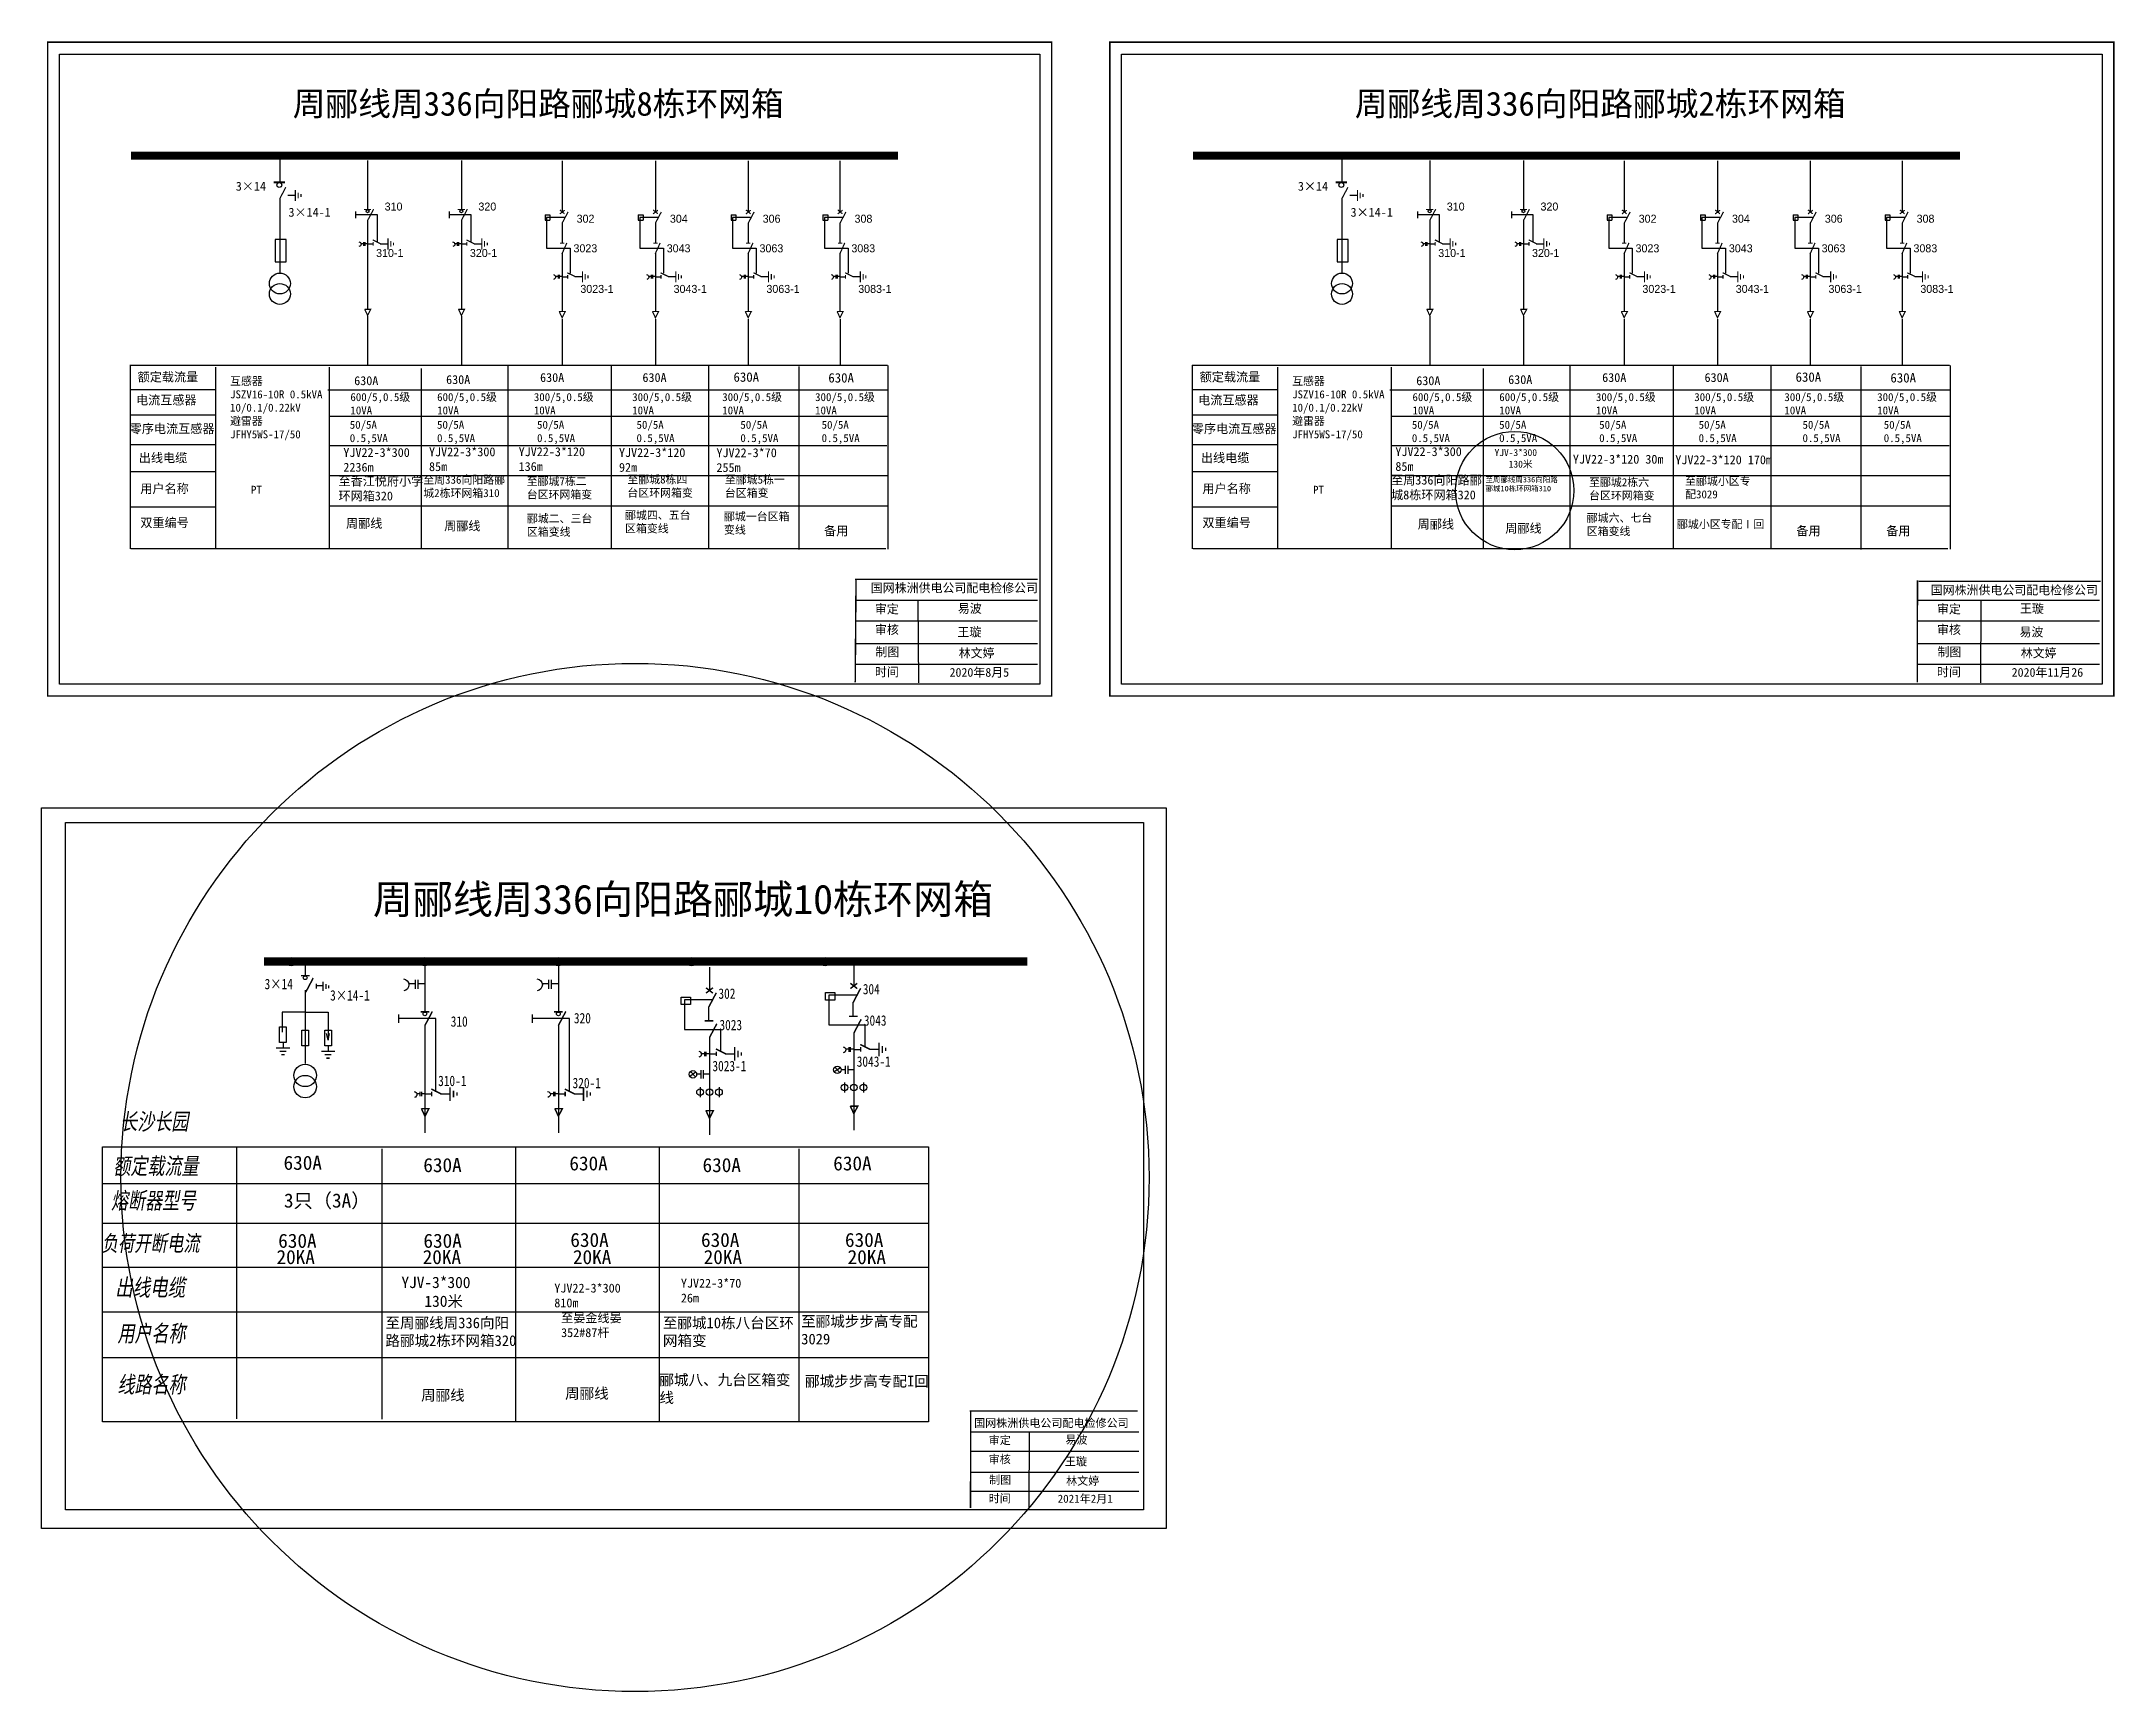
# Model space of a CAD drawing. Extents: x 234 to 839, y -358 to -49.
# Drawn here: x 233.6 to 622.3, y -358 to -48.7 of the extents above; entities that cross this region are included whole.
import ezdxf

# ---------------------------------------------------------------- set-up
doc = ezdxf.new("R2010")
doc.units = 0
doc.header["$LTSCALE"] = 5
doc.linetypes.add('ACAD_ISO02W100', pattern=[15, 12, -3])
doc.linetypes.add('CENTER', pattern=[50.8, 31.75, -6.35, 6.35, -6.35])
doc.layers.get('0').update_dxf_attribs({"linetype": 'CONTINUOUS'})
doc.layers.add('1', color=7, linetype='CONTINUOUS')
doc.layers.add('2', color=7, linetype='CONTINUOUS')
doc.styles.add('HZ', font='simkai_0.ttf', dxfattribs={"width": 0.75, "oblique": 9.998114})
doc.styles.add('hztxt_txtstyle_0.00_0_0', font='', dxfattribs={"bigfont": 'hztxt.shx'})
doc.styles.add('hztxt_txtstyle_1.80_0_0', font='', dxfattribs={"height": 1.8, "bigfont": 'hztxt.shx'})
doc.styles.add('hztxt_txtstyle_2.70_0_0', font='simkai.ttf', dxfattribs={"height": 2.7})
doc.styles.get("Standard").update_dxf_attribs({"font": 'simkai_0.ttf', "width": 0.8})
doc.styles.add('STYLE1', font='simkai_0.ttf')
doc.styles.add('字体', font='simkai_0.ttf', dxfattribs={"height": 2.5})
doc.styles.add('道路名', font='simhei.ttf', dxfattribs={"width": 0.8})
doc.styles.get('hztxt_txtstyle_0.00_0_0').set_extended_font_data('hztxt')
doc.styles.get('hztxt_txtstyle_1.80_0_0').set_extended_font_data('hztxt')

msp = doc.modelspace()

# ---------------------------------------------------------------- texts
at = {"color": 0, "linetype": 'Continuous', "style": 'hztxt_txtstyle_2.70_0_0'}
for s, p in [('3×14', (270.04, -76.63)), ('3×14', (469.16, -76.63)), ('3×14-1', (279.92, -81.51)), ('3×14-1', (479.03, -81.51))]:
    msp.add_text(s, height=1.664, dxfattribs=at).set_placement(p)
at = {"color": 0, "style": 'hztxt_txtstyle_1.80_0_0'}
for s, p in [('310', (297.95, -80.35)), ('320', (315.53, -80.35)), ('302', (333.94, -82.63)), ('304', (351.43, -82.63)), ('306', (368.82, -82.63)), ('308', (386.04, -82.63)), ('310', (497.07, -80.35)), ('320', (514.64, -80.35)), ('302', (533.05, -82.63)), ('304', (550.54, -82.63)), ('306', (567.94, -82.63)), ('308', (585.15, -82.63)), ('310-1', (296.35, -89.06)), ('320-1', (313.93, -89.06)), ('3023', (333.35, -88.18)), ('3043', (350.83, -88.18)), ('3063', (368.23, -88.18)), ('3083', (385.45, -88.18)), ('310-1', (495.47, -89.06)), ('320-1', (513.05, -89.06)), ('3023', (532.46, -88.18)), ('3043', (549.95, -88.18)), ('3063', (567.34, -88.18)), ('3083', (584.56, -88.18)), ('3023-1', (334.64, -95.79)), ('3043-1', (352.12, -95.79)), ('3063-1', (369.52, -95.79)), ('3083-1', (386.74, -95.79)), ('3023-1', (533.75, -95.79)), ('3043-1', (551.24, -95.79)), ('3063-1', (568.63, -95.79)), ('3083-1', (585.85, -95.79))]:
    msp.add_text(s, height=1.498, dxfattribs=at).set_placement(p)
at = {"color": 0, "linetype": 'Continuous', "style": '道路名', "width": 0.8}
for s, p in [('3×14', (275.44, -226.31)), ('304', (387.59, -227.27)), ('3×14-1', (287.73, -228.44)), ('302', (360.53, -228.11)), ('310', (310.34, -233.34)), ('320', (333.43, -232.71)), ('3023', (360.72, -234)), ('3043', (387.79, -233.15)), ('3023-1', (359.4, -241.69)), ('3043-1', (386.46, -240.85)), ('310-1', (307.98, -244.47)), ('320-1', (333.18, -244.87))]:
    msp.add_text(s, height=1.948, dxfattribs=at).set_placement(p)
at = {"color": 0, "linetype": 'Continuous', "attachment_point": 1}
for s, insert, char_height, width, style in [('{\\fSimSun|b0|i0|c134|p2;周郦线周336向阳路郦城8栋环网箱}', (280.72, -58.07), 4.5, 120.6302, '字体'), ('{\\fSimSun|b0|i0|c134|p2;周郦线周336向阳路郦城2栋环网箱}', (479.83, -58.07), 4.5, 120.6302, '字体'), ('{\\fSimSun|b0|i0|c134|p2;额定载流量}', (251.64, -110.73), 1.6641, 26.8279, 'hztxt_txtstyle_2.70_0_0'), ('\\A1;{\\fSimSun|b0|i0|c134|p2;互感器\\PJSZV16-10R 0.5kVA\\P10/0.1/0.22kV\\P避雷器\\PJFHY5WS-17/50}', (268.97, -111.56), 1.4977, 27.6169, 'hztxt_txtstyle_2.70_0_0'), ('{\\fSimSun|b0|i0|c134|p2;630A}', (292.24, -111.41), 1.6641, 26.8279, 'hztxt_txtstyle_2.70_0_0'), ('{\\fSimSun|b0|i0|c134|p2;630A}', (309.47, -111.21), 1.6641, 26.8279, 'hztxt_txtstyle_2.70_0_0'), ('{\\fSimSun|b0|i0|c134|p2;630A}', (327.09, -110.82), 1.6641, 26.8279, 'hztxt_txtstyle_2.70_0_0'), ('{\\fSimSun|b0|i0|c134|p2;630A}', (346.28, -110.82), 1.6641, 26.8279, 'hztxt_txtstyle_2.70_0_0'), ('{\\fSimSun|b0|i0|c134|p2;630A}', (363.35, -110.68), 1.7636, 14.1809, 'hztxt_txtstyle_0.00_0_0'), ('{\\fSimSun|b0|i0|c134|p2;630A}', (381.13, -110.82), 1.7636, 14.1809, 'hztxt_txtstyle_0.00_0_0'), ('{\\fSimSun|b0|i0|c134|p2;额定载流量}', (450.75, -110.73), 1.6641, 26.8279, 'hztxt_txtstyle_2.70_0_0'), ('\\A1;{\\fSimSun|b0|i0|c134|p2;互感器\\PJSZV16-10R 0.5kVA\\P10/0.1/0.22kV\\P避雷器\\PJFHY5WS-17/50}', (468.08, -111.56), 1.4977, 27.6169, 'hztxt_txtstyle_2.70_0_0'), ('{\\fSimSun|b0|i0|c134|p2;630A}', (491.35, -111.41), 1.6641, 26.8279, 'hztxt_txtstyle_2.70_0_0'), ('{\\fSimSun|b0|i0|c134|p2;630A}', (508.58, -111.21), 1.6641, 26.8279, 'hztxt_txtstyle_2.70_0_0'), ('{\\fSimSun|b0|i0|c134|p2;630A}', (526.2, -110.82), 1.6641, 26.8279, 'hztxt_txtstyle_2.70_0_0'), ('{\\fSimSun|b0|i0|c134|p2;630A}', (545.39, -110.82), 1.6641, 26.8279, 'hztxt_txtstyle_2.70_0_0'), ('{\\fSimSun|b0|i0|c134|p2;630A}', (562.46, -110.68), 1.7636, 14.1809, 'hztxt_txtstyle_0.00_0_0'), ('{\\fSimSun|b0|i0|c134|p2;630A}', (580.24, -110.82), 1.7636, 14.1809, 'hztxt_txtstyle_0.00_0_0'), ('{\\fSimSun|b0|i0|c134|p2;电流互感器}', (251.35, -115.05), 1.6641, 26.8279, 'hztxt_txtstyle_2.70_0_0'), ('\\A1;{\\fSimSun|b0|i0|c134|p2;600/5,0.5级\\P10VA}', (291.53, -114.57), 1.4977, 27.6169, 'hztxt_txtstyle_2.70_0_0'), ('\\A1;{\\fSimSun|b0|i0|c134|p2;600/5,0.5级\\P10VA}', (307.79, -114.57), 1.4977, 27.6169, 'hztxt_txtstyle_2.70_0_0'), ('\\A1;{\\fSimSun|b0|i0|c134|p2;300/5,0.5级\\P10VA}', (325.92, -114.57), 1.4977, 27.6169, 'hztxt_txtstyle_2.70_0_0'), ('\\A1;{\\fSimSun|b0|i0|c134|p2;300/5,0.5级\\P10VA}', (344.36, -114.57), 1.4977, 27.6169, 'hztxt_txtstyle_2.70_0_0'), ('\\A1;{\\fSimSun|b0|i0|c134|p2;300/5,0.5级\\P10VA}', (361.24, -114.57), 1.4977, 27.6169, 'hztxt_txtstyle_2.70_0_0'), ('\\A1;{\\fSimSun|b0|i0|c134|p2;300/5,0.5级\\P10VA}', (378.65, -114.57), 1.4977, 27.6169, 'hztxt_txtstyle_2.70_0_0'), ('{\\fSimSun|b0|i0|c134|p2;电流互感器}', (450.46, -115.05), 1.6641, 26.8279, 'hztxt_txtstyle_2.70_0_0'), ('\\A1;{\\fSimSun|b0|i0|c134|p2;600/5,0.5级\\P10VA}', (490.64, -114.57), 1.4977, 27.6169, 'hztxt_txtstyle_2.70_0_0'), ('\\A1;{\\fSimSun|b0|i0|c134|p2;600/5,0.5级\\P10VA}', (506.91, -114.57), 1.4977, 27.6169, 'hztxt_txtstyle_2.70_0_0'), ('\\A1;{\\fSimSun|b0|i0|c134|p2;300/5,0.5级\\P10VA}', (525.03, -114.57), 1.4977, 27.6169, 'hztxt_txtstyle_2.70_0_0'), ('\\A1;{\\fSimSun|b0|i0|c134|p2;300/5,0.5级\\P10VA}', (543.47, -114.57), 1.4977, 27.6169, 'hztxt_txtstyle_2.70_0_0'), ('\\A1;{\\fSimSun|b0|i0|c134|p2;300/5,0.5级\\P10VA}', (560.36, -114.57), 1.4977, 27.6169, 'hztxt_txtstyle_2.70_0_0'), ('\\A1;{\\fSimSun|b0|i0|c134|p2;300/5,0.5级\\P10VA}', (577.76, -114.57), 1.4977, 27.6169, 'hztxt_txtstyle_2.70_0_0'), ('{\\fSimSun|b0|i0|c134|p2;零序电流互感器}', (250.16, -120.42), 1.6641, 26.8279, 'hztxt_txtstyle_2.70_0_0'), ('{\\fSimSun|b0|i0|c134|p2;50/5A\\P0.5,5VA}', (291.41, -119.76), 1.4977, 26.8279, 'hztxt_txtstyle_2.70_0_0'), ('{\\fSimSun|b0|i0|c134|p2;50/5A\\P0.5,5VA}', (307.77, -119.76), 1.4977, 26.8279, 'hztxt_txtstyle_2.70_0_0'), ('{\\fSimSun|b0|i0|c134|p2;50/5A\\P0.5,5VA}', (326.52, -119.76), 1.4977, 26.8279, 'hztxt_txtstyle_2.70_0_0'), ('{\\fSimSun|b0|i0|c134|p2;50/5A\\P0.5,5VA}', (345.17, -119.76), 1.4977, 26.8279, 'hztxt_txtstyle_2.70_0_0'), ('{\\fSimSun|b0|i0|c134|p2;50/5A\\P0.5,5VA}', (364.64, -119.76), 1.4977, 26.8279, 'hztxt_txtstyle_2.70_0_0'), ('{\\fSimSun|b0|i0|c134|p2;50/5A\\P0.5,5VA}', (379.87, -119.76), 1.4977, 26.8279, 'hztxt_txtstyle_2.70_0_0'), ('{\\fSimSun|b0|i0|c134|p2;零序电流互感器}', (449.28, -120.42), 1.6641, 26.8279, 'hztxt_txtstyle_2.70_0_0'), ('{\\fSimSun|b0|i0|c134|p2;50/5A\\P0.5,5VA}', (490.52, -119.76), 1.4977, 26.8279, 'hztxt_txtstyle_2.70_0_0'), ('{\\fSimSun|b0|i0|c134|p2;50/5A\\P0.5,5VA}', (506.89, -119.76), 1.4977, 26.8279, 'hztxt_txtstyle_2.70_0_0'), ('{\\fSimSun|b0|i0|c134|p2;50/5A\\P0.5,5VA}', (525.64, -119.76), 1.4977, 26.8279, 'hztxt_txtstyle_2.70_0_0'), ('{\\fSimSun|b0|i0|c134|p2;50/5A\\P0.5,5VA}', (544.28, -119.76), 1.4977, 26.8279, 'hztxt_txtstyle_2.70_0_0'), ('{\\fSimSun|b0|i0|c134|p2;50/5A\\P0.5,5VA}', (563.76, -119.76), 1.4977, 26.8279, 'hztxt_txtstyle_2.70_0_0'), ('{\\fSimSun|b0|i0|c134|p2;50/5A\\P0.5,5VA}', (578.99, -119.76), 1.4977, 26.8279, 'hztxt_txtstyle_2.70_0_0'), ('{\\fSimSun|b0|i0|c134|p2;出线电缆}', (251.86, -125.88), 1.6641, 26.8279, 'hztxt_txtstyle_2.70_0_0'), ('{\\fSimSun|b0|i0|c134|p2;YJV22-3*300 \\P2236m}', (290.21, -124.87), 1.6641, 26.8279, 'hztxt_txtstyle_2.70_0_0'), ('{\\fSimSun|b0|i0|c134|p2;YJV22-3*300 \\P85m}', (306.27, -124.75), 1.6641, 26.8279, 'hztxt_txtstyle_2.70_0_0'), ('{\\fSimSun|b0|i0|c134|p2;YJV22-3*120 \\P136m}', (323.07, -124.73), 1.6641, 26.8279, 'hztxt_txtstyle_2.70_0_0'), ('{\\fSimSun|b0|i0|c134|p2;YJV22-3*120 \\P92m}', (341.88, -124.89), 1.6641, 26.8279, 'hztxt_txtstyle_2.70_0_0'), ('{\\fSimSun|b0|i0|c134|p2;YJV22-3*70 \\P255m}', (360.15, -124.92), 1.6641, 26.8279, 'hztxt_txtstyle_2.70_0_0'), ('{\\fSimSun|b0|i0|c134|p2;出线电缆}', (450.98, -125.88), 1.6641, 26.8279, 'hztxt_txtstyle_2.70_0_0'), ('{\\fSimSun|b0|i0|c134|p2;YJV22-3*300 \\P85m}', (487.43, -124.71), 1.6641, 26.8279, 'hztxt_txtstyle_2.70_0_0'), ('{\\fSimSun|b0|i0|c134|p2;YJV22-3*120 30m}', (520.71, -126.14), 1.6641, 33.1216, 'hztxt_txtstyle_2.70_0_0'), ('{\\fSimSun|b0|i0|c134|p2;YJV22-3*120 170m}', (539.92, -126.24), 1.6641, 33.1216, 'hztxt_txtstyle_2.70_0_0'), ('{\\fSimSun|b0|i0|c134|p2;用户名称}', (252.15, -131.65), 1.6641, 26.8279, 'hztxt_txtstyle_2.70_0_0'), ('{\\fSimSun|b0|i0|c134|p2;PT}', (272.89, -131.95), 1.5036, 11.6979, 'hztxt_txtstyle_0.00_0_0'), ('{\\fSimSun|b0|i0|c134|p2;至香江悦府小学环网箱320}', (289.3, -130.25), 1.6641, 16.239, 'hztxt_txtstyle_2.70_0_0'), ('{\\fSimSun|b0|i0|c134|p2;至周336向阳路郦城2栋环网箱310}', (305.19, -130.06), 1.5, 16.239, 'hztxt_txtstyle_2.70_0_0'), ('{\\fSimSun|b0|i0|c134|p2;至郦城7栋二台区环网箱变}', (324.59, -130.34), 1.5, 13.1632, 'hztxt_txtstyle_2.70_0_0'), ('{\\fSimSun|b0|i0|c134|p2;至郦城8栋四台区环网箱变}', (343.46, -130.01), 1.5, 13.1632, 'hztxt_txtstyle_2.70_0_0'), ('{\\fSimSun|b0|i0|c134|p2;至郦城5栋一台区箱变}', (361.73, -130.04), 1.5, 13.1632, 'hztxt_txtstyle_2.70_0_0'), ('{\\fSimSun|b0|i0|c134|p2;用户名称}', (451.26, -131.65), 1.6641, 26.8279, 'hztxt_txtstyle_2.70_0_0'), ('{\\fSimSun|b0|i0|c134|p2;PT}', (472, -131.95), 1.5036, 11.6979, 'hztxt_txtstyle_0.00_0_0'), ('{\\fSimSun|b0|i0|c134|p2;至周336向阳路郦城8栋环网箱320}', (486.63, -130.05), 1.6641, 18.0899, 'hztxt_txtstyle_2.70_0_0'), ('{\\fSimSun|b0|i0|c134|p2;至周郦线周336向阳路郦城10栋环网箱310}', (504.32, -130.3), 1, 14.5619, 'hztxt_txtstyle_2.70_0_0'), ('{\\fSimSun|b0|i0|c134|p2;至郦城2栋六台区环网箱变}', (523.75, -130.53), 1.5, 13.1632, 'hztxt_txtstyle_2.70_0_0'), ('{\\fSimSun|b0|i0|c134|p2;至郦城小区专配3029}', (541.75, -130.3), 1.5, 13.1632, 'hztxt_txtstyle_2.70_0_0'), ('{\\fSimSun|b0|i0|c134|p2;双重编号}', (252.15, -138.04), 1.6641, 26.8279, 'hztxt_txtstyle_2.70_0_0'), ('{\\fSimSun|b0|i0|c134|p2;周郦线}', (290.71, -138.17), 1.6641, 26.8279, 'hztxt_txtstyle_2.70_0_0'), ('{\\fSimSun|b0|i0|c134|p2;周郦线}', (309.1, -138.65), 1.6641, 26.8279, 'hztxt_txtstyle_2.70_0_0'), ('{\\fSimSun|b0|i0|c134|p2;郦城二、三台区箱变线}', (324.62, -137.34), 1.5, 13.1632, 'hztxt_txtstyle_2.70_0_0'), ('{\\fSimSun|b0|i0|c134|p2;郦城四、五台区箱变线}', (343.02, -136.7), 1.5, 13.1632, 'hztxt_txtstyle_2.70_0_0'), ('{\\fSimSun|b0|i0|c134|p2;郦城一台区箱变线}', (361.57, -136.94), 1.5, 13.1632, 'hztxt_txtstyle_2.70_0_0'), ('{\\fSimSun|b0|i0|c134|p2;备用}', (380.34, -139.58), 1.6641, 26.8279, 'hztxt_txtstyle_2.70_0_0'), ('{\\fSimSun|b0|i0|c134|p2;双重编号}', (451.26, -138.04), 1.6641, 26.8279, 'hztxt_txtstyle_2.70_0_0'), ('{\\fSimSun|b0|i0|c134|p2;周郦线}', (491.62, -138.31), 1.6641, 26.8279, 'hztxt_txtstyle_2.70_0_0'), ('{\\fSimSun|b0|i0|c134|p2;周郦线}', (508.04, -139.08), 1.6641, 26.8279, 'hztxt_txtstyle_2.70_0_0'), ('{\\fSimSun|b0|i0|c134|p2;郦城六、七台区箱变线}', (523.31, -137.22), 1.5, 13.1632, 'hztxt_txtstyle_2.70_0_0'), ('{\\fSimSun|b0|i0|c134|p2;郦城小区专配Ⅰ回}', (540.23, -138.4), 1.5, 18.4536, 'hztxt_txtstyle_2.70_0_0'), ('{\\fSimSun|b0|i0|c134|p2;备用}', (562.6, -139.58), 1.6641, 26.8279, 'hztxt_txtstyle_2.70_0_0'), ('{\\fSimSun|b0|i0|c134|p2;备用}', (579.45, -139.58), 1.6641, 26.8279, 'hztxt_txtstyle_2.70_0_0'), ('国网株洲供电公司配电检修公司', (389.09, -150.28), 1.6416, 44.8802, '字体'), ('国网株洲供电公司配电检修公司', (587.79, -150.68), 1.6416, 44.8802, '字体'), ('\\f\uffbfﾬￌﾣﾤ_GB2312|b0|i0|c134|p49;审定', (389.86, -154.23), 1.6416, 12.8381, '字体'), ('{\\fSimSun|b0|i0|c134|p2;易波}', (405.41, -154.13), 1.6416, 12.8381, '字体'), ('\\f\uffbfﾬￌﾣﾤ_GB2312|b0|i0|c134|p49;审定', (588.97, -154.23), 1.6416, 12.8381, '字体'), ('王璇', (604.52, -154.13), 1.642, 12.8381, '字体'), ('\\f\uffbfﾬￌﾣﾤ_GB2312|b0|i0|c134|p49;审核', (389.86, -158.1), 1.6416, 12.8381, '字体'), ('王璇', (405.33, -158.54), 1.642, 12.8381, '字体'), ('\\f\uffbfﾬￌﾣﾤ_GB2312|b0|i0|c134|p49;审核', (588.97, -158.1), 1.6416, 12.8381, '字体'), ('易波', (604.44, -158.54), 1.642, 12.8381, '字体'), ('\\f\uffbfﾬￌﾣﾤ_GB2312|b0|i0|c134|p49;制图', (389.95, -162.27), 1.6416, 12.8381, '字体'), ('{\\fSimSun|b0|i0|c134|p2;林文婷}', (405.57, -162.49), 1.6416, 12.8381, '字体'), ('\\f\uffbfﾬￌﾣﾤ_GB2312|b0|i0|c134|p49;制图', (589.06, -162.27), 1.6416, 12.8381, '字体'), ('{\\fSimSun|b0|i0|c134|p2;林文婷}', (604.68, -162.49), 1.6416, 12.8381, '字体'), ('\\f\uffbfﾬￌﾣﾤ_GB2312|b0|i0|c134|p49;时间', (389.86, -166.03), 1.6416, 12.8381, '字体'), ('2020{\\fSimSun|b0|i0|c134|p2;年}8{\\fSimSun|b0|i0|c134|p2;月5}', (403.85, -166.1), 1.6416, 24.0122, '字体'), ('\\f\uffbfﾬￌﾣﾤ_GB2312|b0|i0|c134|p49;时间', (588.97, -166.03), 1.6416, 12.8381, '字体'), ('2020{\\fSimSun|b0|i0|c134|p2;年}11{\\fSimSun|b0|i0|c134|p2;月26}', (602.97, -166.1), 1.6416, 24.0122, '字体'), ('{\\fSimSun|b0|i0|c134|p2;YJV22-3*300 \\P810m}', (329.76, -281.51), 1.6641, 26.8279, 'hztxt_txtstyle_2.70_0_0'), ('{\\fSimSun|b0|i0|c134|p2;YJV22-3*70\\P26m}', (353.49, -280.6), 1.6641, 26.8279, 'hztxt_txtstyle_2.70_0_0'), ('{\\fSimSun|b0|i0|c134|p2;至晏金线晏352#87杆}', (331.03, -287.09), 1.6641, 14.7703, 'hztxt_txtstyle_2.70_0_0'), ('{\\fSimSun|b0|i0|c134|p2;周郦线}', (304.78, -301.42), 2, 26.8279, 'hztxt_txtstyle_2.70_0_0'), ('{\\fSimSun|b0|i0|c134|p2;周郦线}', (331.78, -301.08), 2, 26.8279, 'hztxt_txtstyle_2.70_0_0')]:
    msp.add_mtext(s, dxfattribs=dict(at, insert=insert, char_height=char_height, width=width, style=style))
at = {"linetype": 'Continuous', "attachment_point": 1}
for s, insert, char_height, width, style in [('{\\fSimSun|b0|i0|c134|p2;YJV-3*300\\P   130米}', (506.03, -125.07), 1.3, 17.0096, 'STYLE1'), ('{\\fSimSun|b0|i0|c134|p2;长沙长园}', (248.39, -249.55), 3.1188, 21.262, 'HZ'), ('{\\fSimSun|b0|i0|c134|p2;额定载流量}', (247.1, -257.89), 3.1188, 24.0143, 'HZ'), ('{\\fSimSun|b0|i0|c134|p2;630A}', (279, -257.53), 2.6442, 21.262, 'STYLE1'), ('{\\fSimSun|b0|i0|c134|p2;630A}', (305.2, -257.96), 2.6442, 21.262, 'STYLE1'), ('{\\fSimSun|b0|i0|c134|p2;630A}', (332.58, -257.64), 2.6442, 21.262, 'STYLE1'), ('{\\fSimSun|b0|i0|c134|p2;630A}', (357.55, -257.96), 2.6442, 21.262, 'STYLE1'), ('{\\fSimSun|b0|i0|c134|p2;630A}', (382.05, -257.64), 2.6442, 21.262, 'STYLE1'), ('{\\fSimSun|b0|i0|c134|p2;熔断器型号}', (246.67, -264.38), 3.1188, 24.9075, 'HZ'), ('{\\fSimSun|b0|i0|c134|p2;3只（3A）}', (279.07, -264.61), 2.6442, 21.262, 'STYLE1'), ('{\\fSimSun|b0|i0|c134|p2;\\H0.96x;负荷开断电流}', (244.9, -272.43), 3.1188, 28.5185, 'HZ'), ('{\\fSimSun|b0|i0|c134|p2;630A}', (332.76, -271.99), 2.6442, 21.262, 'STYLE1'), ('{\\fSimSun|b0|i0|c134|p2;630A}', (357.26, -271.99), 2.6442, 21.262, 'STYLE1'), ('{\\fSimSun|b0|i0|c134|p2;630A}', (384.25, -271.99), 2.6442, 21.262, 'STYLE1'), ('{\\fSimSun|b0|i0|c134|p2;20KA}', (277.68, -275.2), 2.6442, 21.262, 'STYLE1'), ('{\\fSimSun|b0|i0|c134|p2;630A}', (278, -272.15), 2.6442, 21.262, 'STYLE1'), ('{\\fSimSun|b0|i0|c134|p2;20KA}', (305.08, -275.2), 2.6442, 21.262, 'STYLE1'), ('{\\fSimSun|b0|i0|c134|p2;630A}', (305.22, -272.15), 2.6442, 21.262, 'STYLE1'), ('{\\fSimSun|b0|i0|c134|p2;20KA}', (333.25, -275.2), 2.6442, 21.262, 'STYLE1'), ('{\\fSimSun|b0|i0|c134|p2;20KA}', (357.76, -275.2), 2.6442, 21.262, 'STYLE1'), ('{\\fSimSun|b0|i0|c134|p2;20KA}', (384.74, -275.2), 2.6442, 21.262, 'STYLE1'), ('{\\fSimSun|b0|i0|c134|p2;出线电缆}', (247.44, -280.62), 3.2048, 21.8481, 'HZ'), ('{\\fSimSun|b0|i0|c134|p2;YJV-3*300\\P   130米}', (301.09, -280.22), 2.1154, 17.0096, 'STYLE1'), ('{\\fSimSun|b0|i0|c134|p2;至\\C0;周郦线周336向阳路郦城2栋环网箱320}', (298.1, -287.86), 2, 25.5029, 'STYLE1'), ('{\\fSimSun|b0|i0|c134|p2;至\\C0;郦城10栋八台区环网箱变}', (350.11, -287.86), 2, 25.5029, 'STYLE1'), ('{\\fSimSun|b0|i0|c134|p2;至\\C0;郦城步步高专配3029}', (376.04, -287.56), 2, 25.5029, 'STYLE1'), ('{\\fSimSun|b0|i0|c134|p2;用户名称}', (247.87, -289.27), 3.1188, 21.262, 'HZ'), ('{\\fSimSun|b0|i0|c134|p2;线路名称}', (247.87, -298.85), 3.1188, 21.262, 'HZ'), ('{\\fSimSun|b0|i0|c134|p2;\\C0;郦城八、九台区箱变线}', (349.47, -298.54), 2, 25.5029, 'STYLE1'), ('{\\fSimSun|b0|i0|c134|p2;\\C0;郦城步步高专配I回}', (376.77, -298.79), 2, 21.9211, 'STYLE1')]:
    msp.add_mtext(s, dxfattribs=dict(at, insert=insert, char_height=char_height, width=width, style=style))
at = {"color": 0, "insert": (295.74, -206.7), "char_height": 5.5032, "width": 796.838, "attachment_point": 1}
msp.add_mtext('{\\fSimSun|b0|i0|c134|p2;\\W1;周郦线周336向阳路郦城10栋环网箱}', dxfattribs=at)
at = {"color": 7, "linetype": 'Continuous', "char_height": 1.517, "attachment_point": 1, "style": '字体'}
for s, insert, width in [('国网株洲供电公司配电检修公司', (408.46, -306.88), 41.4739), ('\\f\uffbfﾬￌﾣﾤ_GB2312|b0|i0|c134|p49;审定', (411.19, -310.1), 11.8637), ('{\\fSimHei|b0|i0|c134|p2;易波}', (425.56, -310.01), 11.8637), ('\\f\uffbfﾬￌﾣﾤ_GB2312|b0|i0|c134|p49;审核', (411.19, -313.67), 11.8637), ('王璇', (425.48, -314.08), 11.8637), ('\\f\uffbfﾬￌﾣﾤ_GB2312|b0|i0|c134|p49;制图', (411.27, -317.53), 11.8637), ('{\\fSimSun|b0|i0|c134|p2;林文婷}', (425.7, -317.73), 11.8637), ('\\f\uffbfﾬￌﾣﾤ_GB2312|b0|i0|c134|p49;时间', (411.19, -321.01), 11.8637), ('2021{\\fSimHei|b0|i0|c134|p2;年}2{\\fSimHei|b0|i0|c134|p2;月1}', (424.12, -321.07), 22.1897)]:
    msp.add_mtext(s, dxfattribs=dict(at, insert=insert, width=width))

# ---------------------------------------------------------------- blocks, each defined once
blk = doc.blocks.new('JD')
for points in [[(-2, 0.2), (-2, -0.2), (2, 0.2), (2, -0.2)], [(1, -1.2), (1, -0.8), (-1, -1.2), (-1, -0.8)], [(-0.5, -1.8), (-0.5, -2.2), (0.5, -1.8), (0.5, -2.2)]]:
    blk.add_trace(points)

# ---------------------------------------------------------------- linework, layer by layer
at = {"color": 0}
for p, q in [((278.28, -70.06), (278.28, -75)), ((294.75, -70.97), (294.75, -80.13)), ((312.33, -70.97), (312.33, -80.13)), ((331.21, -71.02), (331.21, -80.64)), ((348.7, -71.02), (348.7, -80.64)), ((366.1, -71.02), (366.1, -80.64)), ((383.31, -71.02), (383.31, -80.64)), ((477.39, -70.06), (477.39, -75)), ((493.87, -70.97), (493.87, -80.13)), ((511.44, -70.97), (511.44, -80.13)), ((530.33, -71.02), (530.33, -80.64)), ((547.81, -71.02), (547.81, -80.64)), ((565.21, -71.02), (565.21, -80.64)), ((582.43, -71.02), (582.43, -80.64)), ((279.77, -77.49), (281.19, -77.49)), ((478.89, -77.49), (480.3, -77.49)), ((278.3, -78.05), (278.3, -92.04)), ((328.02, -81.16), (328.92, -81.16)), ((328.02, -81.16), (328.02, -82.16)), ((328.92, -81.16), (328.92, -82.16)), ((345.5, -81.16), (346.4, -81.16)), ((345.5, -81.16), (345.5, -82.16)), ((346.4, -81.16), (346.4, -82.16)), ((362.9, -81.16), (363.8, -81.16)), ((362.9, -81.16), (362.9, -82.16)), ((363.8, -81.16), (363.8, -82.16)), ((380.12, -81.16), (381.01, -81.16)), ((380.12, -81.16), (380.12, -82.16)), ((381.01, -81.16), (381.01, -82.16)), ((477.41, -78.05), (477.41, -92.04)), ((527.13, -81.16), (528.03, -81.16)), ((527.13, -81.16), (527.13, -82.16)), ((528.03, -81.16), (528.03, -82.16)), ((544.62, -81.16), (545.52, -81.16)), ((544.62, -81.16), (544.62, -82.16)), ((545.52, -81.16), (545.52, -82.16)), ((562.01, -81.16), (562.91, -81.16)), ((562.01, -81.16), (562.01, -82.16)), ((562.91, -81.16), (562.91, -82.16)), ((579.23, -81.16), (580.13, -81.16)), ((579.23, -81.16), (579.23, -82.16)), ((580.13, -81.16), (580.13, -82.16)), ((294.75, -82.18), (294.75, -98.83)), ((312.33, -82.18), (312.33, -98.83)), ((328.02, -82.16), (328.92, -82.16)), ((331.21, -82.68), (331.21, -86.4)), ((345.5, -82.16), (346.4, -82.16)), ((348.7, -82.68), (348.7, -86.4)), ((362.9, -82.16), (363.8, -82.16)), ((366.1, -82.68), (366.1, -86.4)), ((380.12, -82.16), (381.01, -82.16)), ((383.31, -82.68), (383.31, -86.4)), ((493.87, -82.18), (493.87, -98.83)), ((511.44, -82.18), (511.44, -98.83)), ((527.13, -82.16), (528.03, -82.16)), ((530.33, -82.68), (530.33, -86.4)), ((544.62, -82.16), (545.52, -82.16)), ((547.81, -82.68), (547.81, -86.4)), ((562.01, -82.16), (562.91, -82.16)), ((565.21, -82.68), (565.21, -86.4)), ((579.23, -82.16), (580.13, -82.16)), ((582.43, -82.68), (582.43, -86.4)), ((294.75, -86.6), (295.79, -86.6)), ((297.14, -86.57), (298.55, -86.57)), ((312.33, -86.6), (313.37, -86.6)), ((314.72, -86.57), (316.13, -86.57)), ((331.21, -88.25), (331.21, -99.21)), ((348.7, -88.25), (348.7, -99.21)), ((366.1, -88.25), (366.1, -99.21)), ((383.31, -88.25), (383.31, -99.21)), ((493.87, -86.6), (494.9, -86.6)), ((496.26, -86.57), (497.67, -86.57)), ((511.44, -86.6), (512.48, -86.6)), ((513.83, -86.57), (515.25, -86.57)), ((530.33, -88.25), (530.33, -99.21)), ((547.81, -88.25), (547.81, -99.21)), ((565.21, -88.25), (565.21, -99.21)), ((582.43, -88.25), (582.43, -99.21)), ((331.21, -92.75), (332.25, -92.75)), ((333.6, -92.73), (335.01, -92.73)), ((348.7, -92.75), (349.74, -92.75)), ((351.09, -92.73), (352.5, -92.73)), ((366.1, -92.75), (367.13, -92.75)), ((368.49, -92.73), (369.9, -92.73)), ((383.31, -92.75), (384.35, -92.75)), ((385.7, -92.73), (387.11, -92.73)), ((530.33, -92.75), (531.36, -92.75)), ((532.72, -92.73), (534.13, -92.73)), ((547.81, -92.75), (548.85, -92.75)), ((550.2, -92.73), (551.61, -92.73)), ((565.21, -92.75), (566.25, -92.75)), ((567.6, -92.73), (569.01, -92.73)), ((582.43, -92.75), (583.46, -92.75)), ((584.82, -92.73), (586.23, -92.73)), ((266.37, -113.98), (250.31, -113.98)), ((465.48, -113.98), (449.42, -113.98)), ((266.3, -118.7), (250.25, -118.7)), ((465.42, -118.7), (449.36, -118.7)), ((266.3, -124.27), (250.25, -124.27)), ((465.42, -124.27), (449.36, -124.27)), ((266.24, -129.36), (250.19, -129.36)), ((465.36, -129.36), (449.3, -129.36)), ((266.3, -135.98), (250.25, -135.98)), ((465.42, -135.98), (449.36, -135.98)), ((283.06, -221.14), (283.06, -223.75)), ((385.91, -221.36), (385.91, -225.7)), ((305.5, -221.83), (305.5, -230.53)), ((330.52, -221.83), (330.52, -230.53)), ((358.84, -222.2), (358.84, -226.55)), ((283.05, -230.63), (278.74, -230.63)), ((278.74, -230.63), (278.74, -234.38)), ((305.5, -233.05), (305.5, -238.51)), ((330.52, -233.05), (330.52, -238.51)), ((358.84, -235.41), (358.84, -249)), ((385.91, -234.56), (385.91, -248.15)), ((305.5, -238.51), (305.5, -243.98)), ((330.52, -238.51), (330.52, -243.98)), ((358.84, -238.44), (360.12, -238.44)), ((361.78, -238.4), (363.52, -238.4)), ((385.91, -237.59), (387.18, -237.59)), ((388.85, -237.56), (390.59, -237.56)), ((305.5, -243.98), (305.5, -248.63)), ((330.52, -243.98), (330.52, -248.63)), ((305.5, -245.96), (306.78, -245.96)), ((308.45, -245.92), (310.19, -245.92)), ((330.52, -245.96), (331.8, -245.96)), ((333.47, -245.92), (335.21, -245.92))]:
    msp.add_line(p, q, dxfattribs=at)
at = {"color": 0, "linetype": 'ACAD_ISO02W100'}
for p, q in [((331.66, -81.68), (328.3, -81.68)), ((328.3, -81.68), (328.3, -87.4)), ((349.15, -81.68), (345.79, -81.68)), ((345.79, -81.68), (345.79, -87.4)), ((366.55, -81.68), (363.19, -81.68)), ((363.19, -81.68), (363.19, -87.4)), ((383.76, -81.68), (380.4, -81.68)), ((380.4, -81.68), (380.4, -87.4)), ((530.78, -81.68), (527.42, -81.68)), ((527.42, -81.68), (527.42, -87.4)), ((548.26, -81.68), (544.9, -81.68)), ((544.9, -81.68), (544.9, -87.4)), ((565.66, -81.68), (562.3, -81.68)), ((562.3, -81.68), (562.3, -87.4)), ((582.87, -81.68), (579.51, -81.68)), ((579.51, -81.68), (579.51, -87.4)), ((328.3, -87.4), (332.73, -87.4)), ((332.73, -87.4), (332.73, -92.11)), ((345.79, -87.4), (350.22, -87.4)), ((350.22, -87.4), (350.22, -92.11)), ((363.19, -87.4), (367.62, -87.4)), ((367.62, -87.4), (367.62, -92.11)), ((380.4, -87.4), (384.83, -87.4)), ((384.83, -87.4), (384.83, -92.11)), ((527.42, -87.4), (531.85, -87.4)), ((531.85, -87.4), (531.85, -92.11)), ((544.9, -87.4), (549.33, -87.4)), ((549.33, -87.4), (549.33, -92.11)), ((562.3, -87.4), (566.73, -87.4)), ((566.73, -87.4), (566.73, -92.11)), ((579.51, -87.4), (583.95, -87.4)), ((583.95, -87.4), (583.95, -92.11))]:
    msp.add_line(p, q, dxfattribs=at)
at = {"color": 0, "linetype": 'CENTER'}
for p, q in [((294.76, -100.18), (294.76, -109.38)), ((312.34, -100.18), (312.34, -109.38)), ((331.22, -100.69), (331.22, -109.33)), ((348.71, -100.69), (348.71, -109.33)), ((366.1, -100.69), (366.1, -109.33)), ((383.32, -100.69), (383.32, -109.33)), ((493.87, -100.18), (493.87, -109.38)), ((511.45, -100.18), (511.45, -109.38)), ((530.33, -100.69), (530.33, -109.33)), ((547.82, -100.69), (547.82, -109.33)), ((565.22, -100.69), (565.22, -109.33)), ((582.43, -100.69), (582.43, -109.33)), ((305.51, -248.66), (305.51, -253.23)), ((330.53, -248.66), (330.53, -253.23)), ((385.91, -248.14), (385.91, -252.76)), ((358.85, -248.98), (358.85, -253.6))]:
    msp.add_line(p, q, dxfattribs=at)
at = {"color": 0, "linetype": 'Continuous'}
for p, q in [((250.21, -109.36), (392.21, -109.36)), ((250.28, -143.77), (250.28, -109.36)), ((266.22, -109.73), (266.22, -143.77)), ((287.53, -109.73), (287.53, -143.77)), ((304.81, -109.96), (304.81, -143.75)), ((321.05, -109.42), (321.05, -143.77)), ((340.39, -109.42), (340.39, -143.77)), ((358.69, -109.45), (358.69, -143.79)), ((375.59, -109.56), (375.59, -143.91)), ((392.29, -109.38), (392.29, -143.8)), ((449.33, -109.36), (591.32, -109.36)), ((449.39, -143.77), (449.39, -109.36)), ((465.33, -109.73), (465.33, -143.77)), ((486.65, -109.73), (486.65, -143.77)), ((503.92, -109.96), (503.92, -143.75)), ((520.16, -109.42), (520.16, -143.77)), ((539.5, -109.42), (539.5, -143.77)), ((557.8, -109.45), (557.8, -143.79)), ((574.7, -109.56), (574.7, -143.91)), ((591.41, -109.38), (591.41, -143.8)), ((287.27, -113.96), (392.26, -113.96)), ((486.39, -113.96), (591.37, -113.96)), ((287.53, -118.9), (392.29, -118.9)), ((486.65, -118.9), (591.41, -118.9)), ((287.53, -124.42), (392.12, -124.42)), ((486.65, -124.42), (591.23, -124.42)), ((287.53, -130.02), (392.4, -130.02)), ((486.65, -130.02), (591.52, -130.02)), ((287.53, -135.71), (392.26, -135.71)), ((486.65, -135.71), (591.37, -135.71)), ((391.89, -143.77), (250.39, -143.77)), ((591, -143.77), (449.5, -143.77)), ((386.19, -149.48), (420.32, -149.48)), ((386.19, -153.38), (420.32, -153.38)), ((397.89, -153.49), (398.04, -168.89)), ((585.31, -153.38), (619.43, -153.38)), ((597.16, -153.45), (597.15, -168.89)), ((386.19, -157.26), (420.32, -157.26)), ((585.31, -157.26), (619.43, -157.26)), ((386.19, -161.51), (420.32, -161.51)), ((585.31, -161.51), (619.43, -161.51)), ((386.19, -165.39), (420.32, -165.39)), ((585.31, -165.39), (619.43, -165.39)), ((245.06, -255.85), (399.9, -255.85)), ((297.44, -256.22), (297.44, -306.89)), ((322.51, -255.94), (322.51, -307.43)), ((349.44, -255.94), (349.44, -307.43)), ((375.61, -256.25), (375.61, -307.44)), ((399.9, -255.85), (399.9, -307.44))]:
    msp.add_line(p, q, dxfattribs=at)
at = {"linetype": 'Continuous'}
for p, q in [((245.06, -307.44), (245.06, -255.85)), ((270.19, -255.86), (270.19, -306.86)), ((245.06, -262.74), (399.9, -262.74)), ((245.06, -270.15), (399.9, -270.15)), ((245.06, -278.43), (399.9, -278.43)), ((245.06, -286.82), (399.9, -286.82)), ((245.06, -295.35), (399.9, -295.35)), ((399.9, -307.44), (245.06, -307.44))]:
    msp.add_line(p, q, dxfattribs=at)
at = {"color": 7, "linetype": 'Continuous'}
for p, q in [((407.8, -309.31), (439.33, -309.31)), ((418.77, -309.2), (418.74, -323.64)), ((407.8, -312.9), (439.33, -312.9)), ((407.8, -316.82), (439.33, -316.82)), ((407.8, -320.42), (439.33, -320.42))]:
    msp.add_line(p, q, dxfattribs=at)
at = {"color": 0, "linetype": 'Continuous', "const_width": 0.274}
for points in [[(234.78, -48.79), (423.01, -48.79), (423.01, -171.35), (234.78, -171.35)], [(433.9, -48.79), (622.12, -48.79), (622.12, -171.35), (433.9, -171.35)]]:
    msp.add_lwpolyline(points, close=True, dxfattribs=at)
at = {"color": 0, "linetype": 'Continuous'}
for points in [[(237, -51.01), (420.79, -51.01), (420.79, -169.13), (237, -169.13)], [(436.11, -51.01), (619.91, -51.01), (619.91, -169.13), (436.11, -169.13)]]:
    msp.add_lwpolyline(points, close=True, dxfattribs=at)
at = {"color": 0}
for points, const_width in [([(250.39, -70.06), (394.16, -70.06)], 1.5), ([(449.5, -70.06), (593.27, -70.06)], 1.5), ([(277.15, -75.07), (279.25, -75.07)], 0.357), ([(278.3, -78.11), (279.42, -75.98)], 0.225), ([(476.26, -75.07), (478.36, -75.07)], 0.357), ([(477.41, -78.11), (478.54, -75.98)], 0.225), ([(294.09, -80.16), (295.42, -80.16)], 0.225), ([(294.75, -82.23), (295.88, -80.1)], 0.225), ([(311.67, -80.16), (312.99, -80.16)], 0.225), ([(312.33, -82.23), (313.45, -80.1)], 0.225), ([(330.79, -80.98), (331.7, -80.29)], 0.225), ([(330.79, -80.23), (331.67, -80.96)], 0.225), ([(331.21, -82.74), (332.34, -80.61)], 0.225), ([(348.27, -80.98), (349.18, -80.29)], 0.225), ([(348.28, -80.23), (349.16, -80.96)], 0.225), ([(348.7, -82.74), (349.82, -80.61)], 0.225), ([(365.68, -80.23), (366.56, -80.96)], 0.225), ([(365.67, -80.98), (366.58, -80.29)], 0.225), ([(366.1, -82.74), (367.22, -80.61)], 0.225), ([(382.88, -80.98), (383.8, -80.29)], 0.225), ([(382.89, -80.23), (383.77, -80.96)], 0.225), ([(383.31, -82.74), (384.43, -80.61)], 0.225), ([(493.2, -80.16), (494.53, -80.16)], 0.225), ([(493.87, -82.23), (494.99, -80.1)], 0.225), ([(510.78, -80.16), (512.11, -80.16)], 0.225), ([(511.44, -82.23), (512.57, -80.1)], 0.225), ([(529.91, -80.23), (530.79, -80.96)], 0.225), ([(529.9, -80.98), (530.81, -80.29)], 0.225), ([(530.33, -82.74), (531.45, -80.61)], 0.225), ([(547.39, -80.98), (548.3, -80.29)], 0.225), ([(547.39, -80.23), (548.27, -80.96)], 0.225), ([(547.81, -82.74), (548.94, -80.61)], 0.225), ([(564.78, -80.98), (565.7, -80.29)], 0.225), ([(564.79, -80.23), (565.67, -80.96)], 0.225), ([(565.21, -82.74), (566.33, -80.61)], 0.225), ([(582.01, -80.23), (582.89, -80.96)], 0.225), ([(582, -80.98), (582.91, -80.29)], 0.225), ([(582.43, -82.74), (583.55, -80.61)], 0.225), ([(295.73, -85.85), (297.23, -86.6)], 0.225), ([(295.79, -86.25), (295.79, -86.94)], 0.225), ([(313.31, -85.85), (314.81, -86.6)], 0.225), ([(313.37, -86.25), (313.37, -86.94)], 0.225), ([(330.81, -86.46), (331.64, -86.46)], 0.225), ([(331.17, -88.53), (332.11, -86.41)], 0.225), ([(348.3, -86.46), (349.13, -86.46)], 0.225), ([(348.65, -88.53), (349.6, -86.41)], 0.225), ([(365.69, -86.46), (366.53, -86.46)], 0.225), ([(366.05, -88.53), (367, -86.41)], 0.225), ([(382.91, -86.46), (383.74, -86.46)], 0.225), ([(383.27, -88.53), (384.21, -86.41)], 0.225), ([(494.85, -85.85), (496.34, -86.6)], 0.225), ([(494.9, -86.25), (494.9, -86.94)], 0.225), ([(512.42, -85.85), (513.92, -86.6)], 0.225), ([(512.48, -86.25), (512.48, -86.94)], 0.225), ([(529.92, -86.46), (530.76, -86.46)], 0.225), ([(530.28, -88.53), (531.22, -86.41)], 0.225), ([(547.41, -86.46), (548.24, -86.46)], 0.225), ([(547.77, -88.53), (548.71, -86.41)], 0.225), ([(564.81, -86.46), (565.64, -86.46)], 0.225), ([(565.16, -88.53), (566.11, -86.41)], 0.225), ([(582.02, -86.46), (582.85, -86.46)], 0.225), ([(582.38, -88.53), (583.32, -86.41)], 0.225), ([(332.19, -92.01), (333.69, -92.75)], 0.225), ([(332.25, -92.41), (332.25, -93.1)], 0.225), ([(349.68, -92.01), (351.18, -92.75)], 0.225), ([(349.74, -92.41), (349.74, -93.1)], 0.225), ([(367.08, -92.01), (368.57, -92.75)], 0.225), ([(367.13, -92.41), (367.13, -93.1)], 0.225), ([(384.29, -92.01), (385.79, -92.75)], 0.225), ([(384.35, -92.41), (384.35, -93.1)], 0.225), ([(531.31, -92.01), (532.8, -92.75)], 0.225), ([(531.36, -92.41), (531.36, -93.1)], 0.225), ([(548.79, -92.01), (550.29, -92.75)], 0.225), ([(548.85, -92.41), (548.85, -93.1)], 0.225), ([(566.19, -92.01), (567.69, -92.75)], 0.225), ([(566.25, -92.41), (566.25, -93.1)], 0.225), ([(583.4, -92.01), (584.9, -92.75)], 0.225), ([(583.46, -92.41), (583.46, -93.1)], 0.225), ([(294.2, -98.86), (295.34, -98.86), (294.76, -100.02), (294.21, -98.84)], 0.225), ([(311.78, -98.86), (312.92, -98.86), (312.34, -100.02), (311.79, -98.84)], 0.225), ([(330.66, -99.28), (331.8, -99.28), (331.22, -100.44), (330.67, -99.26)], 0.225), ([(348.15, -99.28), (349.29, -99.28), (348.71, -100.44), (348.16, -99.26)], 0.225), ([(365.54, -99.28), (366.69, -99.28), (366.1, -100.44), (365.56, -99.26)], 0.225), ([(382.76, -99.28), (383.9, -99.28), (383.32, -100.44), (382.77, -99.26)], 0.225), ([(493.31, -98.86), (494.46, -98.86), (493.87, -100.02), (493.33, -98.84)], 0.225), ([(510.89, -98.86), (512.04, -98.86), (511.45, -100.02), (510.91, -98.84)], 0.225), ([(529.77, -99.28), (530.92, -99.28), (530.33, -100.44), (529.79, -99.26)], 0.225), ([(547.26, -99.28), (548.4, -99.28), (547.82, -100.44), (547.27, -99.26)], 0.225), ([(564.66, -99.28), (565.8, -99.28), (565.22, -100.44), (564.67, -99.26)], 0.225), ([(581.87, -99.28), (583.02, -99.28), (582.43, -100.44), (581.89, -99.26)], 0.225)]:
    msp.add_lwpolyline(points, dxfattribs=dict(at, const_width=const_width))
for points in [[(292.49, -80.5), (292.49, -81.75)], [(310.07, -80.5), (310.07, -81.75)], [(491.6, -80.5), (491.6, -81.75)], [(509.18, -80.5), (509.18, -81.75)], [(277.41, -85.8), (277.41, -89.99), (279.49, -89.99), (279.49, -85.75), (277.41, -85.75)], [(294, -86.59), (293.52, -86.59)], [(294, -86.27), (294, -86.95)], [(294.21, -86.27), (294.21, -86.95)], [(294.75, -86.59), (294.21, -86.59)], [(311.57, -86.59), (311.1, -86.59)], [(311.57, -86.27), (311.57, -86.95)], [(311.79, -86.27), (311.79, -86.95)], [(312.33, -86.59), (311.79, -86.59)], [(476.52, -85.8), (476.52, -89.99), (478.6, -89.99), (478.6, -85.75), (476.52, -85.75)], [(493.11, -86.59), (492.64, -86.59)], [(493.11, -86.27), (493.11, -86.95)], [(493.32, -86.27), (493.32, -86.95)], [(493.86, -86.59), (493.32, -86.59)], [(510.69, -86.59), (510.22, -86.59)], [(510.69, -86.27), (510.69, -86.95)], [(510.9, -86.27), (510.9, -86.95)], [(511.44, -86.59), (510.9, -86.59)], [(330.46, -92.74), (329.98, -92.74)], [(330.46, -92.43), (330.46, -93.11)], [(330.67, -92.43), (330.67, -93.11)], [(331.21, -92.74), (330.67, -92.74)], [(347.94, -92.74), (347.47, -92.74)], [(347.94, -92.43), (347.94, -93.11)], [(348.15, -92.43), (348.15, -93.11)], [(348.7, -92.74), (348.15, -92.74)], [(365.34, -92.74), (364.87, -92.74)], [(365.34, -92.43), (365.34, -93.11)], [(365.55, -92.43), (365.55, -93.11)], [(366.09, -92.74), (365.55, -92.74)], [(382.56, -92.74), (382.08, -92.74)], [(382.56, -92.43), (382.56, -93.11)], [(382.77, -92.43), (382.77, -93.11)], [(383.31, -92.74), (382.77, -92.74)], [(529.57, -92.74), (529.1, -92.74)], [(529.57, -92.43), (529.57, -93.11)], [(529.78, -92.43), (529.78, -93.11)], [(530.32, -92.74), (529.78, -92.74)], [(547.06, -92.74), (546.58, -92.74)], [(547.06, -92.43), (547.06, -93.11)], [(547.27, -92.43), (547.27, -93.11)], [(547.81, -92.74), (547.27, -92.74)], [(564.45, -92.74), (563.98, -92.74)], [(564.45, -92.43), (564.45, -93.11)], [(564.66, -92.43), (564.66, -93.11)], [(565.21, -92.74), (564.66, -92.74)], [(581.67, -92.74), (581.2, -92.74)], [(581.67, -92.43), (581.67, -93.11)], [(581.88, -92.43), (581.88, -93.11)], [(582.42, -92.74), (581.88, -92.74)], [(285.14, -225.28), (285.14, -226.19)], [(286.39, -224.91), (286.39, -226.59)], [(286.91, -225.39), (286.91, -226.22)], [(303.65, -225.33), (302.48, -225.33)], [(303.65, -224.55), (303.65, -226.23)], [(304.17, -224.55), (304.17, -226.23)], [(305.5, -225.33), (304.17, -225.33)], [(328.67, -225.33), (327.5, -225.33)], [(328.67, -224.55), (328.67, -226.23)], [(329.19, -224.55), (329.19, -226.23)], [(330.52, -225.33), (329.19, -225.33)], [(286.39, -225.69), (285.23, -225.69)], [(287.4, -225.62), (287.4, -226.12)], [(300.57, -231.06), (300.57, -232.6)], [(325.59, -231.06), (325.59, -232.6)], [(357.91, -238.42), (357.33, -238.42)], [(357.91, -238.04), (357.91, -238.88)], [(358.17, -238.04), (358.17, -238.88)], [(358.84, -238.42), (358.17, -238.42)], [(384.98, -237.58), (384.39, -237.58)], [(384.98, -237.19), (384.98, -238.03)], [(385.24, -237.19), (385.24, -238.03)], [(385.9, -237.58), (385.24, -237.58)], [(304.57, -245.94), (303.99, -245.94)], [(304.57, -245.55), (304.57, -246.39)], [(304.83, -245.55), (304.83, -246.39)], [(305.5, -245.94), (304.83, -245.94)], [(329.59, -245.94), (329.01, -245.94)], [(329.59, -245.55), (329.59, -246.39)], [(329.85, -245.55), (329.85, -246.39)], [(330.52, -245.94), (329.85, -245.94)]]:
    msp.add_lwpolyline(points, dxfattribs=at)
at = {"color": 0, "linetype": 'ACAD_ISO02W100'}
for points in [[(296.59, -86.25), (296.59, -81.13), (292.49, -81.13)], [(314.17, -86.25), (314.17, -81.13), (310.07, -81.13)], [(495.71, -86.25), (495.71, -81.13), (491.6, -81.13)], [(513.29, -86.25), (513.29, -81.13), (509.18, -81.13)], [(307.56, -245.54), (307.56, -231.83), (300.57, -231.83)], [(332.58, -245.54), (332.58, -231.83), (325.59, -231.83)]]:
    msp.add_lwpolyline(points, dxfattribs=at)
at = {"color": 0}
for points, format in [([(293.12, -86.2, -0.877934), (293.14, -87.11)], "xyb"), ([(310.7, -86.2, -0.877934), (310.72, -87.11)], "xyb"), ([(492.23, -86.2, -0.877934), (492.25, -87.11)], "xyb"), ([(509.81, -86.2, -0.877934), (509.83, -87.11)], "xyb"), ([(329.58, -92.36, -0.877934), (329.6, -93.27)], "xyb"), ([(347.07, -92.36, -0.877934), (347.09, -93.27)], "xyb"), ([(364.46, -92.36, -0.877934), (364.48, -93.27)], "xyb"), ([(381.68, -92.36, -0.877934), (381.7, -93.27)], "xyb"), ([(528.69, -92.36, -0.877934), (528.71, -93.27)], "xyb"), ([(546.18, -92.36, -0.877934), (546.2, -93.27)], "xyb"), ([(563.58, -92.36, -0.877934), (563.6, -93.27)], "xyb"), ([(580.79, -92.36, -0.877934), (580.81, -93.27)], "xyb"), ([(275.36, -221.14, 1.55, 1.55, 0), (418.42, -221.14, 1.55, 1.55, 0)], "xyseb"), ([(282.25, -223.78, 0.277, 0.277, 0), (283.88, -223.78, 0.277, 0.277, 0)], "xyseb"), ([(283.17, -226.85, 0.277, 0.277, 0), (284.56, -224.22, 0.277, 0.277, 0)], "xyseb"), ([(301.49, -224.38, -0.877934), (301.53, -226.62)], "xyb"), ([(326.51, -224.38, -0.877934), (326.55, -226.62)], "xyb"), ([(386.55, -225.21, 0.277, 0.277, 0), (385.26, -226.2, 0.277, 0.277, 0)], "xyseb"), ([(385.26, -225.21, 0.277, 0.277, 0), (386.55, -226.2, 0.277, 0.277, 0)], "xyseb"), ([(359.49, -226.05, 0.277, 0.277, 0), (358.19, -227.05, 0.277, 0.277, 0)], "xyseb"), ([(358.19, -226.05, 0.277, 0.277, 0), (359.49, -227.05, 0.277, 0.277, 0)], "xyseb"), ([(358.74, -229.61, 0.277, 0.277, 0), (360.12, -226.99, 0.277, 0.277, 0)], "xyseb"), ([(385.81, -228.76, 0.277, 0.277, 0), (387.19, -226.14, 0.277, 0.277, 0)], "xyseb"), ([(304.69, -230.56, 0.277, 0.277, 0), (306.32, -230.56, 0.277, 0.277, 0)], "xyseb"), ([(305.5, -233.12, 0.277, 0.277, 0), (306.89, -230.49, 0.277, 0.277, 0)], "xyseb"), ([(329.71, -230.56, 0.277, 0.277, 0), (331.34, -230.56, 0.277, 0.277, 0)], "xyseb"), ([(330.52, -233.12, 0.277, 0.277, 0), (331.91, -230.49, 0.277, 0.277, 0)], "xyseb"), ([(357.92, -232.24, 0.277, 0.277, 0), (359.55, -232.24, 0.277, 0.277, 0)], "xyseb"), ([(358.84, -235.41, 0.277, 0.277, 0), (360.22, -232.79, 0.277, 0.277, 0)], "xyseb"), ([(384.99, -231.39, 0.277, 0.277, 0), (386.62, -231.39, 0.277, 0.277, 0)], "xyseb"), ([(385.91, -234.56, 0.277, 0.277, 0), (387.29, -231.94, 0.277, 0.277, 0)], "xyseb"), ([(387.11, -236.67, 0.277, 0.277, 0), (388.96, -237.59, 0.277, 0.277, 0)], "xyseb"), ([(387.18, -237.17, 0.277, 0.277, 0), (387.18, -238.02, 0.277, 0.277, 0)], "xyseb"), ([(356.83, -237.95, -0.877934), (356.85, -239.07)], "xyb"), ([(360.05, -237.52, 0.277, 0.277, 0), (361.89, -238.44, 0.277, 0.277, 0)], "xyseb"), ([(360.12, -238.01, 0.277, 0.277, 0), (360.12, -238.86, 0.277, 0.277, 0)], "xyseb"), ([(383.9, -237.1, -0.877934), (383.92, -238.22)], "xyb"), ([(303.5, -245.47, -0.877934), (303.52, -246.59)], "xyb"), ([(304.82, -248.71, 0.277, 0.277, 0), (306.23, -248.71, 0.277, 0.277, 0), (305.51, -250.14, 0.277, 0.277, 0), (304.84, -248.68, 0.277, 0.277, 0)], "xyseb"), ([(306.71, -245.03, 0.277, 0.277, 0), (308.55, -245.96, 0.277, 0.277, 0)], "xyseb"), ([(306.78, -245.53, 0.277, 0.277, 0), (306.78, -246.38, 0.277, 0.277, 0)], "xyseb"), ([(328.51, -245.47, -0.877934), (328.54, -246.59)], "xyb"), ([(329.84, -248.71, 0.277, 0.277, 0), (331.25, -248.71, 0.277, 0.277, 0), (330.53, -250.14, 0.277, 0.277, 0), (329.86, -248.68, 0.277, 0.277, 0)], "xyseb"), ([(331.73, -245.03, 0.277, 0.277, 0), (333.57, -245.96, 0.277, 0.277, 0)], "xyseb"), ([(331.8, -245.53, 0.277, 0.277, 0), (331.8, -246.38, 0.277, 0.277, 0)], "xyseb"), ([(385.23, -248.23, 0.277, 0.277, 0), (386.64, -248.23, 0.277, 0.277, 0), (385.91, -249.66, 0.277, 0.277, 0), (385.24, -248.21, 0.277, 0.277, 0)], "xyseb"), ([(358.16, -249.08, 0.277, 0.277, 0), (359.57, -249.08, 0.277, 0.277, 0), (358.85, -250.51, 0.277, 0.277, 0), (358.18, -249.05, 0.277, 0.277, 0)], "xyseb")]:
    msp.add_lwpolyline(points, format=format, dxfattribs=at)
at = {"color": 0, "linetype": 'Continuous', "const_width": 0.274}
for points in [[(386.32, -149.54), (386.17, -168.82)], [(585.31, -149.69), (585.29, -168.82)], [(585.51, -149.86), (619.63, -149.86)]]:
    msp.add_lwpolyline(points, dxfattribs=at)
at = {"color": 7}
for points in [[(233.61, -192.32), (444.48, -192.32), (444.48, -327.42), (233.61, -327.42)], [(238.15, -195.09), (440.19, -195.09), (440.19, -323.9), (238.15, -323.9)]]:
    msp.add_lwpolyline(points, close=True, dxfattribs=at)
at = {"color": 7, "linetype": 'Continuous', "const_width": 0.253}
for points in [[(407.6, -305.36), (439.13, -305.36)], [(407.79, -305.52), (407.78, -323.58)]]:
    msp.add_lwpolyline(points, dxfattribs=at)
at = {"color": 0}
for centre, radius in [((278.2, -75.57), 0.457), ((477.31, -75.57), 0.457), ((294.75, -80.48), 0.288), ((312.33, -80.48), 0.288), ((493.87, -80.48), 0.288), ((511.44, -80.48), 0.288), ((280.42, -221.16), 0.771), ((305.45, -221.15), 0.771), ((330.47, -221.15), 0.771), ((355.49, -221.15), 0.771), ((380.51, -221.15), 0.771), ((283.06, -224.17), 0.354), ((305.5, -230.95), 0.354), ((330.52, -230.95), 0.354)]:
    msp.add_circle(centre, radius, dxfattribs=at)
at = {"color": 1}
for centre, radius in [((509.8, -132.85), 11.09), ((344.89, -261.6), 96.37)]:
    msp.add_circle(centre, radius, dxfattribs=at)
at = {"color": 0}
for points in [[(390.48, -238.9), (390.74, -238.9), (390.48, -236.31), (390.74, -236.31)], [(391.39, -236.96), (391.13, -236.96), (391.39, -238.25), (391.13, -238.25)], [(277.61, -237.19), (277.61, -237.45), (280.19, -237.19), (280.19, -237.45)], [(279.55, -238.1), (279.55, -237.84), (278.26, -238.1), (278.26, -237.84)], [(278.58, -238.48), (278.58, -238.74), (279.22, -238.48), (279.22, -238.74)], [(286.05, -237.82), (286.05, -238.08), (288.63, -237.82), (288.63, -238.08)], [(287.98, -238.73), (287.98, -238.47), (286.69, -238.73), (286.69, -238.47)], [(287.01, -239.11), (287.01, -239.37), (287.66, -239.11), (287.66, -239.37)], [(363.42, -239.74), (363.67, -239.74), (363.42, -237.16), (363.67, -237.16)], [(364.32, -237.81), (364.06, -237.81), (364.32, -239.1), (364.06, -239.1)], [(364.71, -238.78), (364.97, -238.78), (364.71, -238.13), (364.97, -238.13)], [(391.78, -237.93), (392.03, -237.93), (391.78, -237.28), (392.03, -237.28)], [(310.08, -247.26), (310.34, -247.26), (310.08, -244.68), (310.34, -244.68)], [(335.1, -247.26), (335.36, -247.26), (335.1, -244.68), (335.36, -244.68)], [(310.99, -245.32), (310.73, -245.32), (310.99, -246.61), (310.73, -246.61)], [(311.37, -246.29), (311.63, -246.29), (311.37, -245.65), (311.63, -245.65)], [(336.01, -245.32), (335.75, -245.32), (336.01, -246.61), (335.75, -246.61)], [(336.39, -246.29), (336.65, -246.29), (336.39, -245.65), (336.65, -245.65)]]:
    msp.add_trace(points, dxfattribs=at)
at = {"layer": '1', "color": 0}
for p, q in [((283.05, -226.47), (283.05, -240.22)), ((354.17, -228.3), (354.17, -233.85)), ((359.43, -228.3), (354.17, -228.3)), ((381.24, -227.45), (381.24, -233.01)), ((386.5, -227.45), (381.24, -227.45)), ((385.81, -231.39), (385.81, -228.76)), ((283.05, -230.63), (287.35, -230.63)), ((287.35, -230.63), (287.35, -235.87)), ((358.74, -232.24), (358.74, -229.61)), ((381.24, -233.01), (388, -233.01)), ((388, -233.01), (388, -237.05)), ((278.9, -236.31), (278.9, -237.19)), ((287.35, -235.87), (287.07, -234.6)), ((287.34, -236.94), (287.34, -237.82)), ((287.35, -235.87), (287.62, -234.6)), ((354.17, -233.85), (360.93, -233.85)), ((360.93, -233.85), (360.93, -237.89)), ((383.3, -241.92), (382.33, -240.91)), ((384.27, -240.67), (384.27, -242.19)), ((384.76, -240.67), (384.76, -242.19)), ((356.32, -241.88), (355.16, -242.67)), ((356.23, -242.77), (355.27, -241.76)), ((357.21, -242.27), (356.44, -242.27)), ((357.11, -244.65), (357.11, -246.54)), ((357.21, -241.51), (357.21, -243.03)), ((357.69, -241.51), (357.69, -243.03)), ((358.84, -242.27), (357.69, -242.27)), ((360.66, -244.65), (360.66, -246.54)), ((383.38, -241.03), (382.23, -241.82)), ((384.27, -241.43), (383.5, -241.43)), ((384.17, -243.8), (384.17, -245.69)), ((385.91, -241.43), (384.76, -241.43)), ((387.72, -243.8), (387.72, -245.69))]:
    msp.add_line(p, q, dxfattribs=at)
for points in [[(353.55, -227.78), (355.29, -227.78), (355.29, -229.21), (353.55, -229.21)], [(380.62, -226.93), (382.36, -226.93), (382.36, -228.36), (380.62, -228.36)]]:
    msp.add_lwpolyline(points, close=True, dxfattribs=at)
for centre, radius in [((283.05, -242.47), 2.11), ((382.81, -241.43), 0.698), ((283.05, -244.58), 2.11), ((355.74, -242.27), 0.698), ((384.15, -244.75), 0.624), ((385.91, -244.75), 0.624), ((387.7, -244.75), 0.624), ((357.08, -245.6), 0.624), ((358.84, -245.6), 0.624), ((360.63, -245.6), 0.624)]:
    msp.add_circle(centre, radius, dxfattribs=at)
at = {"layer": '2', "color": 0}
for points in [[(278.21, -233.37), (279.48, -233.37), (279.48, -236.33), (278.21, -236.33)], [(282.4, -233.98), (283.66, -233.98), (283.66, -236.94), (282.4, -236.94)], [(286.71, -233.98), (287.97, -233.98), (287.97, -236.94), (286.71, -236.94)]]:
    msp.add_lwpolyline(points, close=True, dxfattribs=at)
for centre in [(278.31, -94.03), (477.43, -94.03), (278.31, -95.99), (477.43, -95.99)]:
    msp.add_circle(centre, 1.96, dxfattribs=at)

# ---------------------------------------------------------------- block references
at = {"color": 0, "xscale": 0.5241982881892397, "yscale": 0.5241982881892397, "zscale": 0.5241982881892701, "rotation": 90}
for p in [(281.21, -77.53), (480.32, -77.53), (298.57, -86.61), (316.15, -86.61), (497.69, -86.61), (515.27, -86.61), (335.03, -92.77), (352.52, -92.77), (369.92, -92.77), (387.13, -92.77), (534.15, -92.77), (551.63, -92.77), (569.03, -92.77), (586.25, -92.77)]:
    msp.add_blockref('JD', p, dxfattribs=at)

msp.set_redraw_order([(e.dxf.handle, doc.entitydb.next_handle()) for e in msp.query("TEXT MTEXT ATTDEF DIMENSION ARC_DIMENSION")])  # texts and dimensions are drawn at this point

doc.saveas('drawing.dxf')
